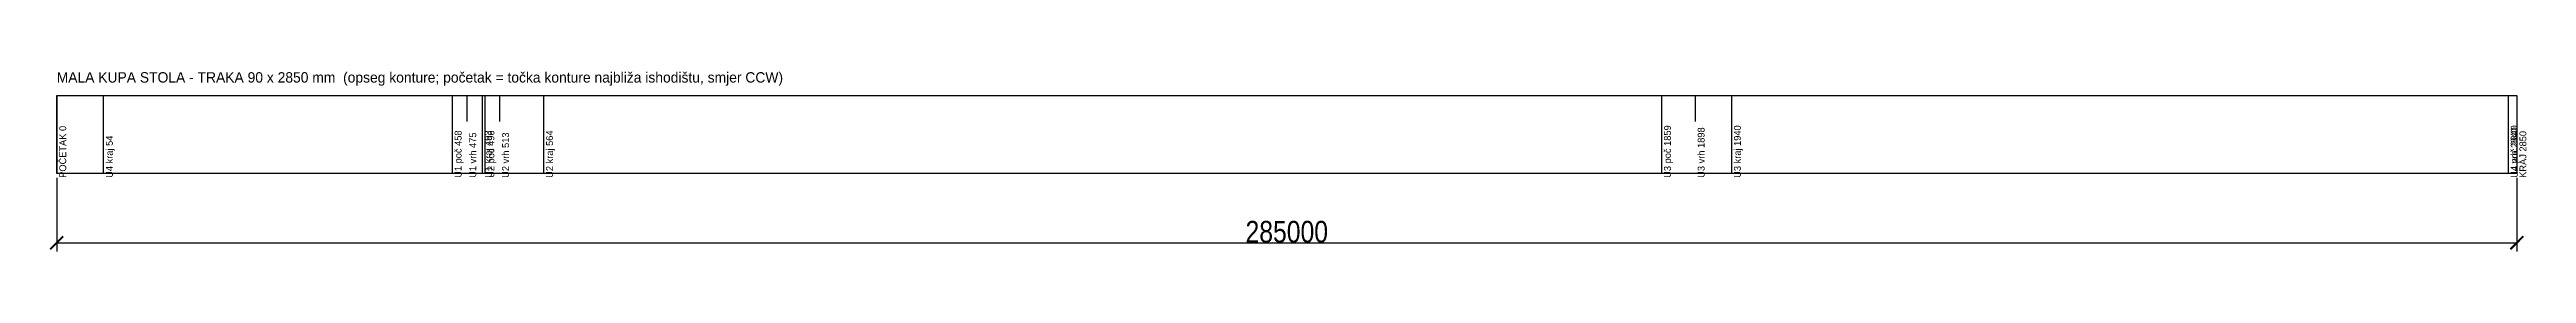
# Model space of a CAD drawing. Header units: millimetres. Extents: x -89 to 3515, y -4425 to 1405.
# Drawn here: x -18 to 2851, y -2167 to -1959 of the extents above; entities that cross this region are included whole.
import ezdxf
from ezdxf.enums import TextEntityAlignment as Align

# ---------------------------------------------------------------- set-up
doc = ezdxf.new("R2010")
doc.units = ezdxf.units.MM
doc.layers.add('KOTE', color=8, linetype='Continuous')
doc.layers.add('MALA KUPA STOLA TRAKA', color=3, linetype='Continuous')
doc.styles.add('OpenSansCondensed-Light', font='OpenSansCondensed-Light.ttf')
doc.dimstyles.new('EZDXF', dxfattribs={"dimtxt": 0.25, "dimasz": 0.175, "dimexe": 0.375, "dimexo": 0.125, "dimgap": 0.1, "dimtad": 1, "dimlfac": 100, "dimzin": 12, "dimdsep": 46, "dimtxsty": 'OpenSansCondensed-Light', "dimblk": 'ARCHTICK', "dimcen": 2.5, "dimazin": 3, "dimtfac": 0.5, "dimtmove": 2, "dimatfit": 3})

msp = doc.modelspace()

# ---------------------------------------------------------------- texts
at = {"layer": 'MALA KUPA STOLA TRAKA'}
msp.add_text('MALA KUPA STOLA - TRAKA 90 x 2850 mm  (opseg konture; početak = točka konture najbliža ishodištu, smjer CCW)', height=12, dxfattribs=at).set_placement((-10, -1971.905))
for s, p in [('POČETAK 0', (-7, -2081.905)), ('U4 kraj 54', (47, -2081.905)), ('U1 poč 458', (451, -2081.905)), ('U1 vrh 475', (468, -2081.905)), ('U1 kraj 493', (486, -2081.905)), ('U2 poč 496', (489, -2081.905)), ('U2 vrh 513', (506, -2081.905)), ('U2 kraj 564', (557, -2081.905)), ('U3 poč 1859', (1852, -2081.905)), ('U3 vrh 1898', (1891, -2081.905)), ('U3 kraj 1940', (1933, -2081.905)), ('U4 poč 2840', (2833, -2081.905)), ('U4 vrh 2840', (2833, -2081.905)), ('KRAJ 2850', (2842.998, -2081.905))]:
    msp.add_text(s, height=8, rotation=90, dxfattribs=at).set_placement(p, align=Align.TOP_LEFT)

# ---------------------------------------------------------------- blocks, each defined once
blk = doc.blocks.new('_ARCHTICK')
at = {"color": 0, "linetype": 'BYBLOCK', "const_width": 0.15}
blk.add_lwpolyline([(-0.5, -0.5), (0.5, 0.5)], dxfattribs=at)

# ---------------------------------------------------------------- dimensions: what is measured, and where the dimension line sits
at = {"layer": 'KOTE'}
msp.add_linear_dim(base=(-10, -2156.905), p1=(-10, -2076.905), p2=(2839.998, -2076.905), dimstyle='EZDXF', override={"dimtxt": 25, "dimasz": 15, "dimexe": 10, "dimexo": 5, "dimdec": 0}, dxfattribs=at).render()

# ---------------------------------------------------------------- linework, layer by layer
at = {"layer": 'MALA KUPA STOLA TRAKA'}
for p, q in [((-10, -1986.905), (-10, -2076.905)), ((44, -1986.905), (44, -2076.905)), ((448, -1986.905), (448, -2076.905)), ((465, -1986.905), (465, -2016.905)), ((483, -1986.905), (483, -2076.905)), ((486, -1986.905), (486, -2076.905)), ((503, -1986.905), (503, -2016.905)), ((554, -1986.905), (554, -2076.905)), ((1849, -1986.905), (1849, -2076.905)), ((1888, -1986.905), (1888, -2016.905)), ((1930, -1986.905), (1930, -2076.905)), ((2830, -1986.905), (2830, -2076.905)), ((2830, -1986.905), (2830, -2016.905)), ((2839.998, -1986.905), (2839.998, -2076.905))]:
    msp.add_line(p, q, dxfattribs=at)
msp.add_lwpolyline([(-10, -1986.905), (2839.998, -1986.905), (2839.998, -2076.905), (-10, -2076.905)], close=True, dxfattribs=at)

msp.set_redraw_order([(e.dxf.handle, doc.entitydb.next_handle()) for e in msp.query("TEXT MTEXT ATTDEF DIMENSION ARC_DIMENSION")])  # texts and dimensions are drawn at this point

doc.saveas('drawing.dxf')
